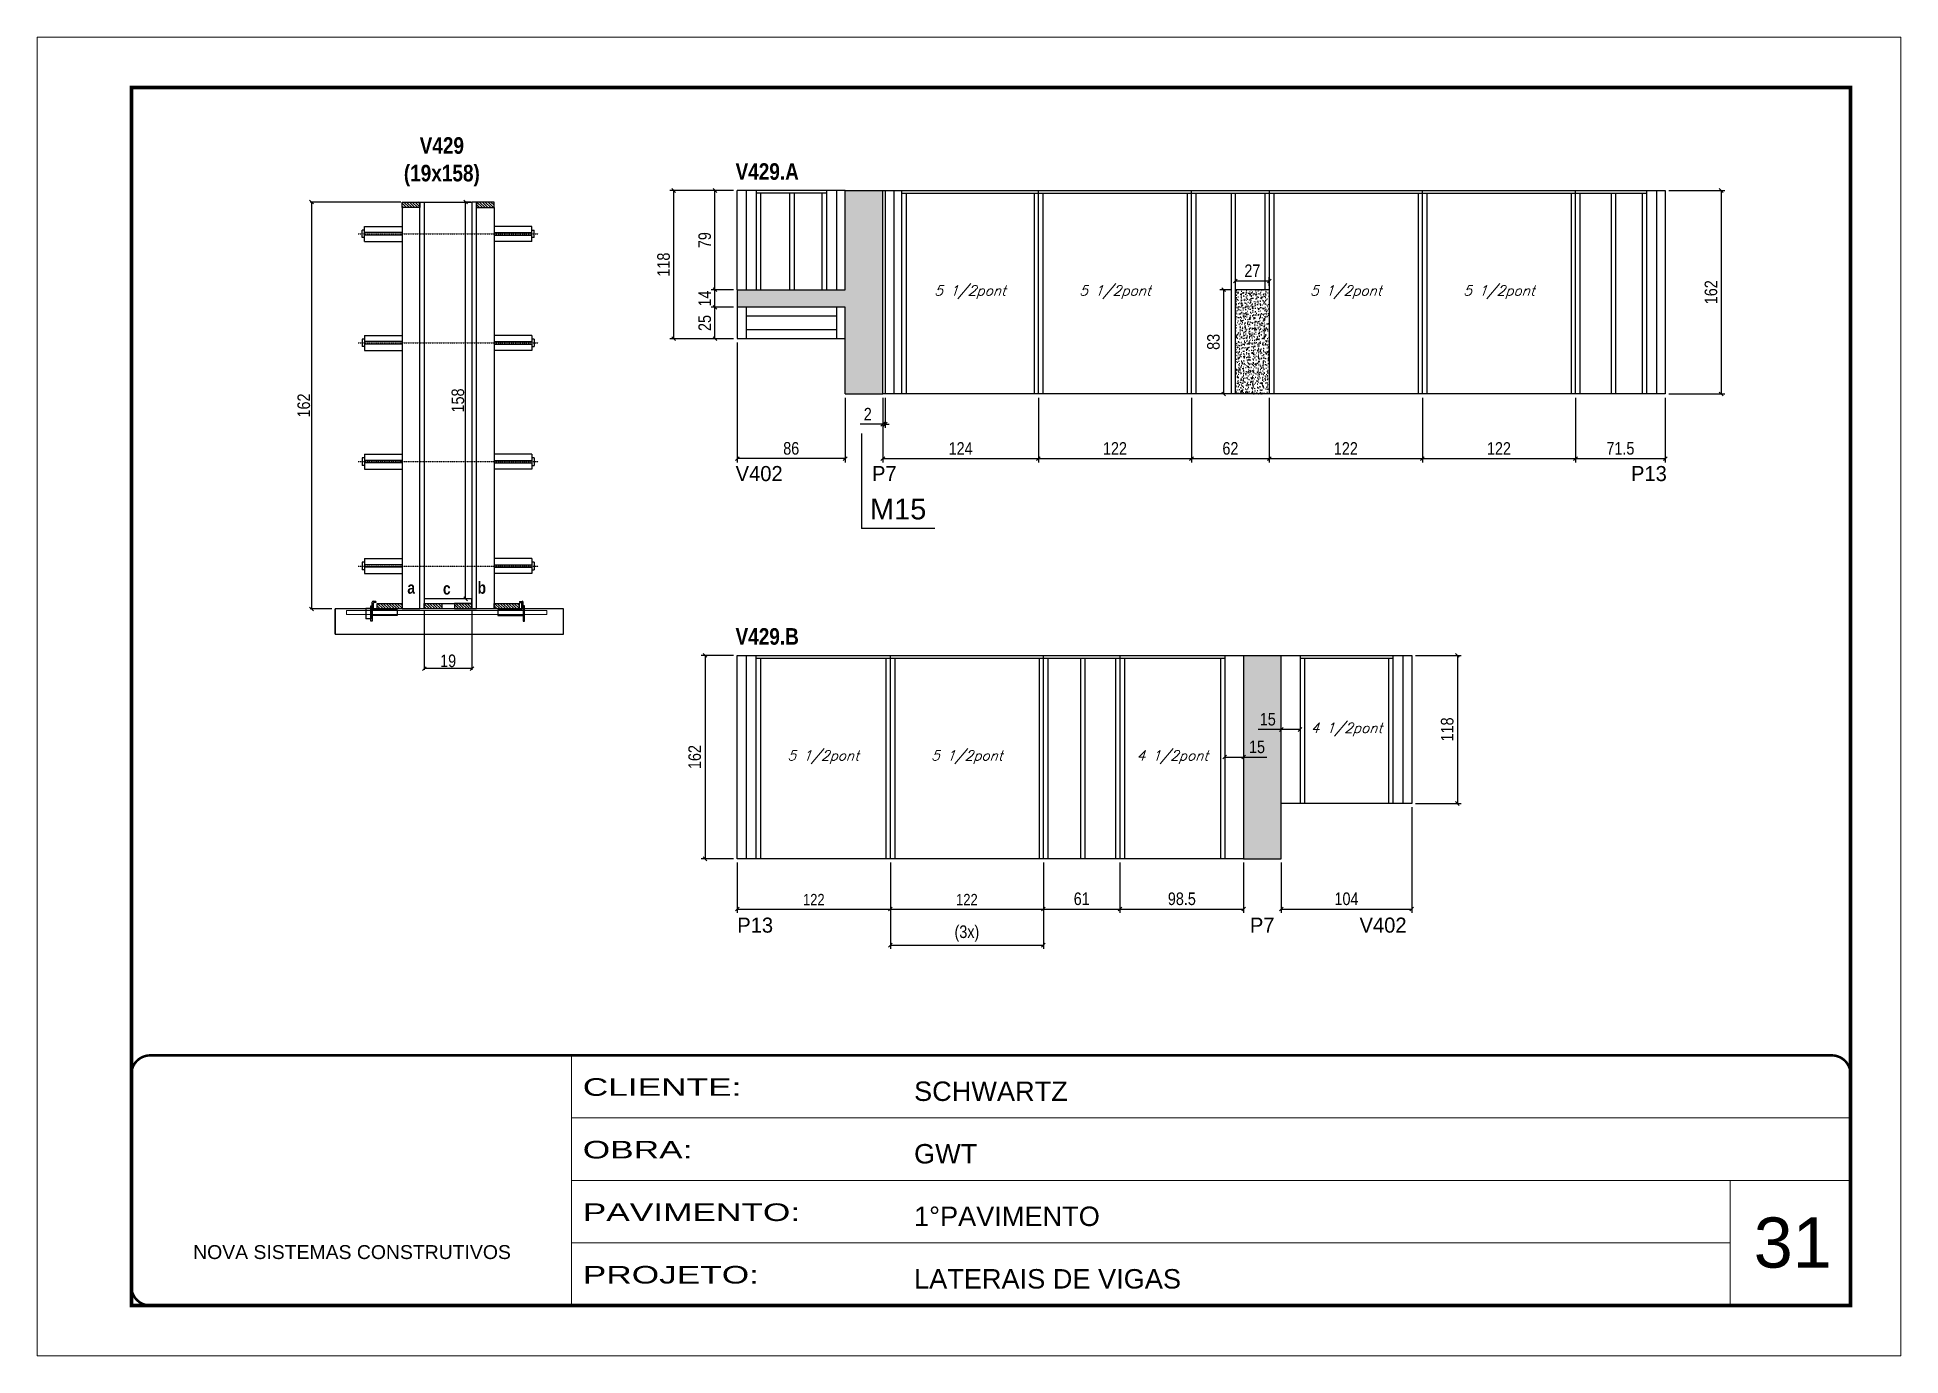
# Model space of a CAD drawing. Extents: x 13154 to 22413, y 1253 to 30260.
# Drawn here: x 16338 to 17823, y 20779 to 21829 of the extents above; entities that cross this region are included whole.
import ezdxf

# ---------------------------------------------------------------- set-up
doc = ezdxf.new("R2010")
doc.units = 0
for name, pattern in [('CONTINUO', [0]), ('DASHED', [0.75, 0.5, -0.25]), ('HIDDEN', [0.375, 0.25, -0.125])]:
    doc.linetypes.add(name, pattern=pattern)
for name, color, linetype in [('5', 5, 'Continuous'), ('barrote', 251, 'Continuous'), ('COTA', 241, 'Continuous'), ('detalhes', 4, 'Continuous'), ('NOMENCLATURA', 7, 'Continuous'), ('Painéis', 200, 'Continuous'), ('presilha', 1, 'Continuous'), ('SARR_2.2x10', 60, 'Continuous'), ('SARR_2.2x7', 40, 'Continuous'), ('SARR_3.5x7', 81, 'Continuous'), ('TENSOR', 3, 'Continuous'), ('texto', 7, 'Continuous')]:
    doc.layers.add(name, color=color, linetype=linetype)
for name, color, linetype, lineweight in [('CARIMBO', 255, 'Continuous', 9), ('CONCRETO', 251, 'Continuous', 25), ('Folhas', 255, 'Continuous', 9), ('SARRAFO DE PRESSAO', 251, 'DASHED', 9), ('SCO-___-LAJ', 2, 'Continuous', 0)]:
    doc.layers.add(name, color=color, linetype=linetype, lineweight=lineweight)
doc.styles.add('ARIAL', font='arial.ttf')
doc.styles.add('COTA TECNICA', font='techl___.ttf', dxfattribs={"height": 10})
doc.styles.add('COTA TECNICA 2X', font='techl___.ttf', dxfattribs={"height": 10})
doc.styles.add('COTA TECNICA-50', font='techl___.ttf', dxfattribs={"height": 9})
doc.styles.add('Romans', font='romans.shx')
doc.styles.add('ROMAS860', font='ROMAS860.SHX')
doc.styles.get("Standard").update_dxf_attribs({"font": 'arial.ttf'})
doc.styles.add('TECNICA', font='techb___.ttf', dxfattribs={"height": 10})
doc.styles.add('Tecnologia', font='')
doc.styles.get('Tecnologia').set_extended_font_data('Forgotten Futurist')
doc.dimstyles.new('COTA PAINEL-50', dxfattribs={"dimtxt": 9, "dimasz": 3, "dimexe": 3, "dimexo": 3, "dimgap": 3, "dimtad": 1, "dimdec": 1, "dimzin": 12, "dimdsep": 46, "dimtxsty": 'COTA TECNICA-50', "dimblk1": 'OBLIQUE', "dimblk2": 'OBLIQUE', "dimsah": 1, "dimcen": 0.9, "dimclrd": 4, "dimclre": 4, "dimclrt": 240, "dimadec": 1, "dimazin": 3, "dimtfac": 1, "dimtdec": 1, "dimtmove": 0, "dimatfit": 3, "dimfxl": 1, "dimtolj": 1, "dimtzin": 12, "dimarcsym": 0})
doc.dimstyles.new('PAINEL', dxfattribs={"dimtxt": 10, "dimasz": 3, "dimexe": 3, "dimexo": 3, "dimgap": 3, "dimtad": 1, "dimdec": 1, "dimzin": 12, "dimdsep": 46, "dimtxsty": 'COTA TECNICA', "dimblk1": 'OBLIQUE', "dimblk2": 'OBLIQUE', "dimsah": 1, "dimcen": 0.9, "dimclrd": 4, "dimclre": 4, "dimclrt": 240, "dimadec": 1, "dimazin": 3, "dimtfac": 1, "dimtdec": 1, "dimtmove": 0, "dimatfit": 3, "dimfxl": 1, "dimtolj": 1, "dimtzin": 12, "dimarcsym": 0})
doc.dimstyles.new('SECAO', dxfattribs={"dimscale": 0.333333, "dimtxt": 5, "dimasz": 9, "dimexe": 3, "dimexo": 3, "dimgap": 3, "dimtad": 1, "dimdec": 1, "dimlfac": 0.5, "dimzin": 12, "dimdsep": 46, "dimtxsty": 'COTA TECNICA 2X', "dimblk1": 'OBLIQUE', "dimblk2": 'OBLIQUE', "dimsah": 1, "dimcen": 0.9, "dimclrd": 4, "dimclre": 4, "dimclrt": 240, "dimadec": 1, "dimazin": 3, "dimtfac": 1, "dimtdec": 1, "dimtmove": 0, "dimatfit": 3, "dimfxl": 1, "dimtolj": 1, "dimtzin": 12, "dimarcsym": 0})
pattern_1 = [(50, (-1469.4043, 0), (5.4655401, -0.4781726), [0.5715, -6.2865]), (355, (-1469.4043, 0), (-1.0573026, 5.7317054), [0.4572, -5.0292175]), (100.451445, (-1468.949, -0.04), (4.4082374, 5.2535326), [0.4857003, -5.3427073]), (46.1842, (-1469.404, 1.524), (8.1323712, -1.2612698), [0.85725, -9.42975]), (96.635558, (-1468.727, 1.419), (7.122124, 7.4227837), [0.7285507, -8.0140682]), (351.18415, (-1469.404, 1.524), (7.122124, 7.4227837), [0.685799, -7.543792]), (21, (-1468.6423, 1.143), (4.54843174, -3.06795595), [0.5715, -6.2865]), (326, (-1468.6423, 1.143), (1.8540609, 5.525639), [0.4572, -5.0292]), (71.451445, (-1468.2633, 0.8873), (6.4024926, 2.4576831), [0.4857003, -5.3426981]), (37.5, (-1469.4043, 0), (0.0926581, 2.53665117), [0, -4.96824, 0, -5.1054, 0, -5.04825]), (7.5, (-1469.4043, 0), (2.00458988, 3.00541724), [0, -2.91084, 0, -4.85394, 0, -1.92405]), (327.5, (-1471.1036, 0), (4.06771786, -0.17186232), [0, -1.905, 0, -5.9436, 0, -7.8867]), (317.5, (-1471.8656, 0), (4.44387544, 0.76279473), [0, -2.4765, 0, -3.94716, 0, -5.6007])]

msp = doc.modelspace()

# ---------------------------------------------------------------- texts
at = {"layer": '5', "linetype": 'Continuous', "style": 'ROMAS860'}
for s, p in [('V402', (16894.4, 21475.7)), ('P7', (17003.09, 21475.7)), ('P13', (17607.92, 21475.7)), ('P13', (16895.71, 21116.07)), ('P7', (17304.22, 21116.07)), ('V402', (17391.61, 21116.07))]:
    msp.add_text(s, height=12, rotation=0.00004, dxfattribs=at).set_placement(p)
at = {"layer": 'CARIMBO', "style": 'ARIAL'}
msp.add_text('31', height=40, dxfattribs=at).set_placement((17705.74, 20849.29))
at = {"layer": 'detalhes', "style": 'TECNICA'}
for s, p in [('a', (16632.8, 21386.01)), ('c', (16661.15, 21385.36)), ('b', (16688.78, 21386))]:
    msp.add_text(s, height=9.6, dxfattribs=at).set_placement(p)
at = {"layer": 'NOMENCLATURA', "style": 'TECNICA'}
for s, p in [('V429.A', (16894.35, 21715.66)), ('V429.B', (16894.35, 21345.39))]:
    msp.add_text(s, height=13.2, dxfattribs=at).set_placement(p)
at = {"layer": 'NOMENCLATURA', "linetype": 'Continuous'}
msp.add_text('M15', height=16.5, dxfattribs=at).set_placement((17001.52, 21445.17))
at = {"layer": 'NOMENCLATURA', "insert": (16660.28, 21749.58), "char_height": 13.2, "attachment_point": 2, "style": 'TECNICA'}
msp.add_mtext_dynamic_manual_height_columns('V429\\P(19x158)', width=300.2766, gutter_width=1, heights=[0], dxfattribs=at)
at = {"layer": 'texto', "color": 2, "char_height": 8, "attachment_point": 5, "style": 'Romans'}
for s, insert in [('{\\Q19;\\C256;5 1/2pont}', (17081.23, 21626.14)), ('{\\Q19;\\C256;5 1/2pont}', (17196.73, 21626.14)), ('{\\Q19;\\C256;5 1/2pont}', (17380.73, 21626.14)), ('{\\Q19;\\C256;5 1/2pont}', (17502.73, 21626.14)), ('{\\Q19;\\C256;4 1/2pont}', (17381.23, 21277.87)), ('{\\Q19;\\C256;5 1/2pont}', (16964.23, 21255.87)), ('{\\Q19;\\C256;5 1/2pont}', (17078.73, 21255.87)), ('{\\Q19;\\C256;4 1/2pont}', (17242.48, 21255.87))]:
    msp.add_mtext(s, dxfattribs=dict(at, insert=insert))

# ---------------------------------------------------------------- blocks, each defined once
blk = doc.blocks.new('9999999999')
at = {"color": 30, "linetype": 'CONTINUO'}
for p, q in [((98564.6, 34230.2), (98564.6, 34429.4)), ((98564.6, 34379.6), (99584, 34379.6)), ((98564.6, 34329.8), (99488, 34329.8)), ((99584, 34329.8), (99488, 34329.8)), ((99488, 34329.8), (99488, 34230.2)), ((98564.6, 34280), (99488, 34280))]:
    blk.add_line(p, q, dxfattribs=at)
at = {"color": 30, "linetype": 'CONTINUO', "const_width": 2}
blk.add_lwpolyline([(99584, 34230.2), (99584, 34414.4, 0.414214), (99569, 34429.4), (98229, 34429.4, 0.414214), (98214, 34414.4), (98214, 34245.2, 0.414214), (98229, 34230.2), (99584, 34230.2)], format="xyb", dxfattribs=at)
at = {"layer": 'Folhas'}
blk.add_lwpolyline([(98139, 34190.2), (99624, 34190.2), (99624, 35240.2), (98139, 35240.2)], close=True, dxfattribs=at)
at = {"layer": 'Folhas', "color": 30, "const_width": 3}
blk.add_lwpolyline([(98214, 34230.2), (99584, 34230.2), (99584, 35200.2), (98214, 35200.2)], close=True, dxfattribs=at)
at = {"color": 7, "linetype": 'Continuous', "ltscale": 5, "style": 'ARIAL'}
for s, height, p in [('SCHWARTZ', 15.48, (98837.7, 34393.1)), ('GWT', 15.48, (98837.7, 34343.3)), ('1°PAVIMENTO', 15.483, (98837.7, 34293.5)), ('NOVA SISTEMAS CONSTRUTIVOS', 11.059, (98263.2, 34267.2)), ('LATERAIS DE VIGAS', 15.483, (98837.7, 34243.7))]:
    blk.add_text(s, height=height, dxfattribs=at).set_placement(p)
at = {"layer": 'Folhas', "color": 7, "style": 'Tecnologia', "width": 1.5}
for s, p in [('CLIENTE:', (98573.7, 34397.2)), ('OBRA:', (98573.7, 34347.3)), ('PAVIMENTO:', (98573.7, 34297.5)), ('PROJETO:', (98573.7, 34247.7))]:
    blk.add_text(s, height=14, dxfattribs=at).set_placement(p)
blk = doc.blocks.new('_Oblique')
at = {"color": 0, "linetype": 'ByBlock', "lineweight": -2}
blk.add_line((-0.5, -0.5), (0.5, 0.5), dxfattribs=at)
blk = doc.blocks.new('*D1848')
at = {"layer": 'COTA', "color": 4, "lineweight": -2, "transparency": 16777216}
for p, q in [((16646.3, 21372.9), (16646.3, 21325.4)), ((16684.3, 21372.9), (16684.3, 21325.4)), ((16684.3, 21326.4), (16646.3, 21326.4))]:
    blk.add_line(p, q, dxfattribs=at)
at = {"layer": 'Defpoints', "color": 0, "transparency": 16777216}
for p in [(16646.3, 21373.9), (16684.3, 21373.9), (16646.3, 21326.4)]:
    blk.add_point(p, dxfattribs=at)
at = {"layer": 'COTA', "color": 4, "lineweight": -2, "transparency": 16777216, "xscale": 3, "yscale": 3, "zscale": 3, "rotation": 180}
blk.add_blockref('_Oblique', (16646.3, 21326.4), dxfattribs=at)
at = {"layer": 'COTA', "color": 4, "lineweight": -2, "transparency": 16777216, "xscale": 3, "yscale": 3, "zscale": 3}
blk.add_blockref('_Oblique', (16684.3, 21326.4), dxfattribs=at)
at = {"layer": 'COTA', "color": 240, "transparency": 16777216, "insert": (16665.3, 21332.5), "char_height": 10, "attachment_point": 5, "style": 'COTA TECNICA 2X'}
blk.add_mtext('\\A1;19', dxfattribs=at)
blk = doc.blocks.new('PRESILHA METÁLICA 1')
at = {"layer": 'presilha'}
for p, q in [((0, 13), (6, 13)), ((0, 13), (0, 0)), ((6, 0), (0, 0)), ((6, 15.5), (7.5, 15.5)), ((6, -2.5), (6, 15.5)), ((6, 13), (6, 0)), ((7.5, 10.6), (7.5, 19.9)), ((7.5, 15.5), (7.5, -2.5)), ((37.5, 4.1), (7.5, 4.1)), ((12, 21), (8.6, 21)), ((9, 11.6), (9, 18.9)), ((12, 19.5), (9.6, 19.5)), ((37.5, 11), (9.6, 11)), ((12, 21), (12, 19.5)), ((37.5, 11), (37.5, 4.1)), ((7.5, -2.5), (6, -2.5))]:
    blk.add_line(p, q, dxfattribs=at)
for centre, radius, start, end in [((8.6, 19.9), 1.14, 90, 180), ((9.6, 18.9), 0.57, 90, 180), ((9.6, 11.6), 0.57, 180, 270)]:
    blk.add_arc(centre, radius, start, end, dxfattribs=at)
blk = doc.blocks.new('PRESILHA METÁLICA 2')
at = {"layer": 'presilha'}
for p, q in [((-5.2, 23.5), (-5.2, 22)), ((-5.2, 23.5), (-1.9, 23.5)), ((-0.8, 14.6), (-0.8, 22.4)), ((-30.8, 13.5), (-30.8, 6.6)), ((-30.8, 13.5), (-2.8, 13.5)), ((-30.8, 6.6), (-0.8, 6.6)), ((-5.2, 22), (-2.8, 22)), ((-2.2, 14.1), (-2.2, 21.4)), ((0.8, 18), (-0.8, 18)), ((-0.8, 18), (-0.8, 0)), ((-0.8, 0), (0.8, 0)), ((0.8, 0), (0.8, 18))]:
    blk.add_line(p, q, dxfattribs=at)
for centre, radius, start, end in [((-1.9, 22.4), 1.14, 0, 90), ((-2.8, 21.4), 0.57, 0, 90), ((-2.8, 14.1), 0.57, 270, 0)]:
    blk.add_arc(centre, radius, start, end, dxfattribs=at)
blk = doc.blocks.new('*D1849')
at = {"layer": 'COTA', "color": 4, "lineweight": -2, "transparency": 16777216}
for p, q in [((16627.7, 21697.9), (16555.4, 21697.9)), ((16556.4, 21697.9), (16556.4, 21373.9)), ((16572.5, 21373.9), (16555.4, 21373.9))]:
    blk.add_line(p, q, dxfattribs=at)
at = {"layer": 'Defpoints', "color": 0, "transparency": 16777216}
for p in [(16628.7, 21697.9), (16556.4, 21373.9), (16573.5, 21373.9)]:
    blk.add_point(p, dxfattribs=at)
at = {"layer": 'COTA', "color": 4, "lineweight": -2, "transparency": 16777216, "xscale": 3, "yscale": 3, "zscale": 3}
for p, rotation in [((16556.4, 21697.9), 90), ((16556.4, 21373.9), 270)]:
    blk.add_blockref('_Oblique', p, dxfattribs=dict(at, rotation=rotation))
at = {"layer": 'COTA', "color": 240, "transparency": 16777216, "insert": (16550.3, 21535.9), "char_height": 10, "attachment_point": 5, "rotation": 90, "style": 'COTA TECNICA 2X'}
blk.add_mtext('\\A1;162', dxfattribs=at)
blk = doc.blocks.new('*D1850')
at = {"layer": 'COTA', "color": 4, "lineweight": -2, "transparency": 16777216}
for p, q in [((16683.3, 21697.9), (16678.2, 21697.9)), ((16679.2, 21381.9), (16679.2, 21697.9)), ((16683.3, 21381.9), (16678.2, 21381.9))]:
    blk.add_line(p, q, dxfattribs=at)
at = {"layer": 'Defpoints', "color": 0, "transparency": 16777216}
for p in [(16679.2, 21697.9), (16684.3, 21697.9), (16684.3, 21381.9)]:
    blk.add_point(p, dxfattribs=at)
at = {"layer": 'COTA', "color": 4, "lineweight": -2, "transparency": 16777216, "xscale": 3, "yscale": 3, "zscale": 3}
for p, rotation in [((16679.2, 21697.9), 90), ((16679.2, 21381.9), 270)]:
    blk.add_blockref('_Oblique', p, dxfattribs=dict(at, rotation=rotation))
at = {"layer": 'COTA', "color": 240, "transparency": 16777216, "insert": (16673.1, 21539.9), "char_height": 10, "attachment_point": 5, "rotation": 90, "style": 'COTA TECNICA 2X'}
blk.add_mtext('\\A1;158', dxfattribs=at)
blk = doc.blocks.new('*D1851')
at = {"layer": 'COTA', "color": 4, "lineweight": -2, "transparency": 16777216}
for p, q in [((16892.7, 21614.1), (16874.9, 21614.1)), ((16877.9, 21589.1), (16877.9, 21614.1)), ((16892.7, 21589.1), (16874.9, 21589.1))]:
    blk.add_line(p, q, dxfattribs=at)
at = {"layer": 'Defpoints', "color": 0, "transparency": 16777216}
for p in [(16877.9, 21614.1), (16895.7, 21614.1), (16895.7, 21589.1)]:
    blk.add_point(p, dxfattribs=at)
at = {"layer": 'COTA', "color": 4, "lineweight": -2, "transparency": 16777216, "xscale": 3, "yscale": 3, "zscale": 3}
for p, rotation in [((16877.9, 21614.1), 90), ((16877.9, 21589.1), 270)]:
    blk.add_blockref('_Oblique', p, dxfattribs=dict(at, rotation=rotation))
at = {"layer": 'COTA', "color": 240, "transparency": 16777216, "insert": (16869.8, 21601.6), "char_height": 10, "attachment_point": 5, "rotation": 90, "style": 'COTA TECNICA'}
blk.add_mtext('\\A1;25', dxfattribs=at)
blk = doc.blocks.new('*D1852')
at = {"layer": 'COTA', "color": 4, "lineweight": -2, "transparency": 16777216}
for p, q in [((16892.7, 21628.1), (16874.9, 21628.1)), ((16877.9, 21614.1), (16877.9, 21628.1)), ((16892.7, 21614.1), (16874.9, 21614.1))]:
    blk.add_line(p, q, dxfattribs=at)
at = {"layer": 'Defpoints', "color": 0, "transparency": 16777216}
for p in [(16877.9, 21628.1), (16895.7, 21628.1), (16895.7, 21614.1)]:
    blk.add_point(p, dxfattribs=at)
at = {"layer": 'COTA', "color": 4, "lineweight": -2, "transparency": 16777216, "xscale": 3, "yscale": 3, "zscale": 3}
for p, rotation in [((16877.9, 21628.1), 90), ((16877.9, 21614.1), 270)]:
    blk.add_blockref('_Oblique', p, dxfattribs=dict(at, rotation=rotation))
at = {"layer": 'COTA', "color": 240, "transparency": 16777216, "insert": (16869.8, 21621.1), "char_height": 10, "attachment_point": 5, "rotation": 90, "style": 'COTA TECNICA'}
blk.add_mtext('\\A1;14', dxfattribs=at)
blk = doc.blocks.new('*D1853')
at = {"layer": 'COTA', "color": 4, "lineweight": -2, "transparency": 16777216}
for p, q in [((16892.7, 21707.1), (16874.9, 21707.1)), ((16877.9, 21628.1), (16877.9, 21707.1)), ((16892.7, 21628.1), (16874.9, 21628.1))]:
    blk.add_line(p, q, dxfattribs=at)
at = {"layer": 'Defpoints', "color": 0, "transparency": 16777216}
for p in [(16877.9, 21707.1), (16895.7, 21707.1), (16895.7, 21628.1)]:
    blk.add_point(p, dxfattribs=at)
at = {"layer": 'COTA', "color": 4, "lineweight": -2, "transparency": 16777216, "xscale": 3, "yscale": 3, "zscale": 3}
for p, rotation in [((16877.9, 21707.1), 90), ((16877.9, 21628.1), 270)]:
    blk.add_blockref('_Oblique', p, dxfattribs=dict(at, rotation=rotation))
at = {"layer": 'COTA', "color": 240, "transparency": 16777216, "insert": (16869.8, 21667.6), "char_height": 10, "attachment_point": 5, "rotation": 90, "style": 'COTA TECNICA'}
blk.add_mtext('\\A1;79', dxfattribs=at)
blk = doc.blocks.new('*D1854')
at = {"layer": 'COTA', "color": 4, "lineweight": -2, "transparency": 16777216}
for p, q in [((16892.7, 21707.1), (16842.1, 21707.1)), ((16845.1, 21589.1), (16845.1, 21707.1)), ((16892.7, 21589.1), (16842.1, 21589.1))]:
    blk.add_line(p, q, dxfattribs=at)
at = {"layer": 'Defpoints', "color": 0, "transparency": 16777216}
for p in [(16845.1, 21707.1), (16895.7, 21707.1), (16895.7, 21589.1)]:
    blk.add_point(p, dxfattribs=at)
at = {"layer": 'COTA', "color": 4, "lineweight": -2, "transparency": 16777216, "xscale": 3, "yscale": 3, "zscale": 3}
for p, rotation in [((16845.1, 21707.1), 90), ((16845.1, 21589.1), 270)]:
    blk.add_blockref('_Oblique', p, dxfattribs=dict(at, rotation=rotation))
at = {"layer": 'COTA', "color": 240, "transparency": 16777216, "insert": (16837, 21648.1), "char_height": 10, "attachment_point": 5, "rotation": 90, "style": 'COTA TECNICA'}
blk.add_mtext('\\A1;118', dxfattribs=at)
blk = doc.blocks.new('*D1855')
at = {"layer": 'COTA', "color": 4, "lineweight": -2, "transparency": 16777216}
for p, q in [((16895.7, 21586.1), (16895.7, 21490.6)), ((16981.7, 21542.1), (16981.7, 21490.6)), ((16981.7, 21493.6), (16895.7, 21493.6))]:
    blk.add_line(p, q, dxfattribs=at)
at = {"layer": 'Defpoints', "color": 0, "transparency": 16777216}
for p in [(16895.7, 21589.1), (16981.7, 21545.1), (16895.7, 21493.6)]:
    blk.add_point(p, dxfattribs=at)
at = {"layer": 'COTA', "color": 4, "lineweight": -2, "transparency": 16777216, "xscale": 3, "yscale": 3, "zscale": 3, "rotation": 180}
blk.add_blockref('_Oblique', (16895.7, 21493.6), dxfattribs=at)
at = {"layer": 'COTA', "color": 4, "lineweight": -2, "transparency": 16777216, "xscale": 3, "yscale": 3, "zscale": 3}
blk.add_blockref('_Oblique', (16981.7, 21493.6), dxfattribs=at)
at = {"layer": 'COTA', "color": 240, "transparency": 16777216, "insert": (16938.7, 21501.7), "char_height": 10, "attachment_point": 5, "style": 'COTA TECNICA'}
blk.add_mtext('\\A1;86', dxfattribs=at)
blk = doc.blocks.new('*D1858')
at = {"layer": 'COTA', "color": 4, "lineweight": -2, "transparency": 16777216}
for p, q in [((17257.7, 21542.1), (17257.7, 21490.6)), ((17319.7, 21542.1), (17319.7, 21490.6)), ((17257.7, 21493.6), (17319.7, 21493.6))]:
    blk.add_line(p, q, dxfattribs=at)
at = {"layer": 'Defpoints', "color": 0, "transparency": 16777216}
for p in [(17257.7, 21545.1), (17319.7, 21545.1), (17319.7, 21493.6)]:
    blk.add_point(p, dxfattribs=at)
at = {"layer": 'COTA', "color": 4, "lineweight": -2, "transparency": 16777216, "xscale": 3, "yscale": 3, "zscale": 3, "rotation": 180}
blk.add_blockref('_Oblique', (17257.7, 21493.6), dxfattribs=at)
at = {"layer": 'COTA', "color": 4, "lineweight": -2, "transparency": 16777216, "xscale": 3, "yscale": 3, "zscale": 3}
blk.add_blockref('_Oblique', (17319.7, 21493.6), dxfattribs=at)
at = {"layer": 'COTA', "color": 240, "transparency": 16777216, "insert": (17288.7, 21501.7), "char_height": 10, "attachment_point": 5, "style": 'COTA TECNICA'}
blk.add_mtext('\\A1;62', dxfattribs=at)
blk = doc.blocks.new('*D1856')
at = {"layer": 'COTA', "color": 4, "lineweight": -2, "transparency": 16777216}
for p, q in [((17319.7, 21542.1), (17319.7, 21490.6)), ((17441.7, 21542.1), (17441.7, 21490.6)), ((17319.7, 21493.6), (17441.7, 21493.6))]:
    blk.add_line(p, q, dxfattribs=at)
at = {"layer": 'Defpoints', "color": 0, "transparency": 16777216}
for p in [(17319.7, 21545.1), (17441.7, 21545.1), (17441.7, 21493.6)]:
    blk.add_point(p, dxfattribs=at)
at = {"layer": 'COTA', "color": 4, "lineweight": -2, "transparency": 16777216, "xscale": 3, "yscale": 3, "zscale": 3, "rotation": 180}
blk.add_blockref('_Oblique', (17319.7, 21493.6), dxfattribs=at)
at = {"layer": 'COTA', "color": 4, "lineweight": -2, "transparency": 16777216, "xscale": 3, "yscale": 3, "zscale": 3}
blk.add_blockref('_Oblique', (17441.7, 21493.6), dxfattribs=at)
at = {"layer": 'COTA', "color": 240, "transparency": 16777216, "insert": (17380.7, 21501.7), "char_height": 10, "attachment_point": 5, "style": 'COTA TECNICA'}
blk.add_mtext('\\A1;122', dxfattribs=at)
blk = doc.blocks.new('*D1857')
at = {"layer": 'COTA', "color": 4, "lineweight": -2, "transparency": 16777216}
for p, q in [((17638.2, 21707.1), (17682.8, 21707.1)), ((17679.8, 21707.1), (17679.8, 21545.1)), ((17638.2, 21545.1), (17682.8, 21545.1))]:
    blk.add_line(p, q, dxfattribs=at)
at = {"layer": 'Defpoints', "color": 0, "transparency": 16777216}
for p in [(17635.2, 21707.1), (17635.2, 21545.1), (17679.8, 21545.1)]:
    blk.add_point(p, dxfattribs=at)
at = {"layer": 'COTA', "color": 4, "lineweight": -2, "transparency": 16777216, "xscale": 3, "yscale": 3, "zscale": 3}
for p, rotation in [((17679.8, 21707.1), 90), ((17679.8, 21545.1), 270)]:
    blk.add_blockref('_Oblique', p, dxfattribs=dict(at, rotation=rotation))
at = {"layer": 'COTA', "color": 240, "transparency": 16777216, "insert": (17671.7, 21626.1), "char_height": 10, "attachment_point": 5, "rotation": 90, "style": 'COTA TECNICA'}
blk.add_mtext('\\A1;162', dxfattribs=at)
blk = doc.blocks.new('*D1859')
at = {"layer": 'COTA', "color": 4, "lineweight": -2, "transparency": 16777216}
for p, q in [((17011.7, 21542.1), (17011.7, 21518)), ((17013.7, 21542.1), (17013.7, 21518)), ((17011.7, 21521), (16993.6, 21521)), ((17013.7, 21521), (17011.7, 21521)), ((17013.7, 21521), (17016.7, 21521))]:
    blk.add_line(p, q, dxfattribs=at)
at = {"layer": 'Defpoints', "color": 0, "transparency": 16777216}
for p in [(17011.7, 21545.1), (17013.7, 21545.1), (17011.7, 21521)]:
    blk.add_point(p, dxfattribs=at)
at = {"layer": 'COTA', "color": 4, "lineweight": -2, "transparency": 16777216, "xscale": 3, "yscale": 3, "zscale": 3}
blk.add_blockref('_Oblique', (17011.7, 21521), dxfattribs=at)
at = {"layer": 'COTA', "color": 4, "lineweight": -2, "transparency": 16777216, "xscale": 3, "yscale": 3, "zscale": 3, "rotation": 180}
blk.add_blockref('_Oblique', (17013.7, 21521), dxfattribs=at)
at = {"layer": 'COTA', "color": 240, "transparency": 16777216, "insert": (16999.7, 21529), "char_height": 10, "attachment_point": 5, "style": 'COTA TECNICA'}
blk.add_mtext('\\A1;2', dxfattribs=at)
blk = doc.blocks.new('*D1860')
at = {"layer": 'COTA', "color": 4, "lineweight": -2, "transparency": 16777216}
for p, q in [((17289.7, 21628.1), (17280.4, 21628.1)), ((17283.4, 21545.1), (17283.4, 21628.1)), ((17289.7, 21545.1), (17280.4, 21545.1))]:
    blk.add_line(p, q, dxfattribs=at)
at = {"layer": 'Defpoints', "color": 0, "transparency": 16777216}
for p in [(17283.4, 21628.1), (17292.7, 21628.1), (17292.7, 21545.1)]:
    blk.add_point(p, dxfattribs=at)
at = {"layer": 'COTA', "color": 4, "lineweight": -2, "transparency": 16777216, "xscale": 3, "yscale": 3, "zscale": 3}
for p, rotation in [((17283.4, 21628.1), 90), ((17283.4, 21545.1), 270)]:
    blk.add_blockref('_Oblique', p, dxfattribs=dict(at, rotation=rotation))
at = {"layer": 'COTA', "color": 240, "transparency": 16777216, "insert": (17275.2, 21586.6), "char_height": 10, "attachment_point": 5, "rotation": 90, "style": 'COTA TECNICA'}
blk.add_mtext('\\A1;83', dxfattribs=at)
blk = doc.blocks.new('*D1861')
at = {"layer": 'COTA', "color": 4, "lineweight": -2, "transparency": 16777216}
for p, q in [((17292.7, 21631.1), (17292.7, 21638.1)), ((17319.7, 21631.1), (17319.7, 21638.1)), ((17292.7, 21635.1), (17319.7, 21635.1))]:
    blk.add_line(p, q, dxfattribs=at)
at = {"layer": 'Defpoints', "color": 0, "transparency": 16777216}
for p in [(17292.7, 21628.1), (17319.7, 21635.1), (17319.7, 21628.1)]:
    blk.add_point(p, dxfattribs=at)
at = {"layer": 'COTA', "color": 4, "lineweight": -2, "transparency": 16777216, "xscale": 3, "yscale": 3, "zscale": 3, "rotation": 180}
blk.add_blockref('_Oblique', (17292.7, 21635.1), dxfattribs=at)
at = {"layer": 'COTA', "color": 4, "lineweight": -2, "transparency": 16777216, "xscale": 3, "yscale": 3, "zscale": 3}
blk.add_blockref('_Oblique', (17319.7, 21635.1), dxfattribs=at)
at = {"layer": 'COTA', "color": 240, "transparency": 16777216, "insert": (17306.2, 21643.2), "char_height": 10, "attachment_point": 5, "style": 'COTA TECNICA'}
blk.add_mtext('\\A1;27', dxfattribs=at)
blk = doc.blocks.new('*D1862')
at = {"layer": 'COTA', "color": 4, "lineweight": -2, "transparency": 16777216}
for p, q in [((17011.7, 21542.1), (17011.7, 21490.6)), ((17135.7, 21542.1), (17135.7, 21490.6)), ((17011.7, 21493.6), (17135.7, 21493.6))]:
    blk.add_line(p, q, dxfattribs=at)
at = {"layer": 'Defpoints', "color": 0, "transparency": 16777216}
for p in [(17011.7, 21545.1), (17135.7, 21545.1), (17135.7, 21493.6)]:
    blk.add_point(p, dxfattribs=at)
at = {"layer": 'COTA', "color": 4, "lineweight": -2, "transparency": 16777216, "xscale": 3, "yscale": 3, "zscale": 3, "rotation": 180}
blk.add_blockref('_Oblique', (17011.7, 21493.6), dxfattribs=at)
at = {"layer": 'COTA', "color": 4, "lineweight": -2, "transparency": 16777216, "xscale": 3, "yscale": 3, "zscale": 3}
blk.add_blockref('_Oblique', (17135.7, 21493.6), dxfattribs=at)
at = {"layer": 'COTA', "color": 240, "transparency": 16777216, "insert": (17073.7, 21501.7), "char_height": 10, "attachment_point": 5, "style": 'COTA TECNICA'}
blk.add_mtext('\\A1;124', dxfattribs=at)
blk = doc.blocks.new('*D1863')
at = {"layer": 'COTA', "color": 4, "lineweight": -2, "transparency": 16777216}
for p, q in [((17135.7, 21542.1), (17135.7, 21490.6)), ((17257.7, 21542.1), (17257.7, 21490.6)), ((17135.7, 21493.6), (17257.7, 21493.6))]:
    blk.add_line(p, q, dxfattribs=at)
at = {"layer": 'Defpoints', "color": 0, "transparency": 16777216}
for p in [(17135.7, 21545.1), (17257.7, 21545.1), (17257.7, 21493.6)]:
    blk.add_point(p, dxfattribs=at)
at = {"layer": 'COTA', "color": 4, "lineweight": -2, "transparency": 16777216, "xscale": 3, "yscale": 3, "zscale": 3, "rotation": 180}
blk.add_blockref('_Oblique', (17135.7, 21493.6), dxfattribs=at)
at = {"layer": 'COTA', "color": 4, "lineweight": -2, "transparency": 16777216, "xscale": 3, "yscale": 3, "zscale": 3}
blk.add_blockref('_Oblique', (17257.7, 21493.6), dxfattribs=at)
at = {"layer": 'COTA', "color": 240, "transparency": 16777216, "insert": (17196.7, 21501.7), "char_height": 10, "attachment_point": 5, "style": 'COTA TECNICA'}
blk.add_mtext('\\A1;122', dxfattribs=at)
blk = doc.blocks.new('*D1864')
at = {"layer": 'COTA', "color": 4, "lineweight": -2, "transparency": 16777216}
for p, q in [((17563.7, 21542.1), (17563.7, 21490.6)), ((17635.2, 21542.1), (17635.2, 21490.6)), ((17563.7, 21493.6), (17635.2, 21493.6))]:
    blk.add_line(p, q, dxfattribs=at)
at = {"layer": 'Defpoints', "color": 0, "transparency": 16777216}
for p in [(17563.7, 21545.1), (17635.2, 21545.1), (17635.2, 21493.6)]:
    blk.add_point(p, dxfattribs=at)
at = {"layer": 'COTA', "color": 4, "lineweight": -2, "transparency": 16777216, "xscale": 3, "yscale": 3, "zscale": 3, "rotation": 180}
blk.add_blockref('_Oblique', (17563.7, 21493.6), dxfattribs=at)
at = {"layer": 'COTA', "color": 4, "lineweight": -2, "transparency": 16777216, "xscale": 3, "yscale": 3, "zscale": 3}
blk.add_blockref('_Oblique', (17635.2, 21493.6), dxfattribs=at)
at = {"layer": 'COTA', "color": 240, "transparency": 16777216, "insert": (17599.5, 21501.7), "char_height": 10, "attachment_point": 5, "style": 'COTA TECNICA'}
blk.add_mtext('\\A1;71.5', dxfattribs=at)
blk = doc.blocks.new('*D1865')
at = {"layer": 'COTA', "color": 4, "lineweight": -2, "transparency": 16777216}
for p, q in [((17441.7, 21542.1), (17441.7, 21490.6)), ((17563.7, 21542.1), (17563.7, 21490.6)), ((17441.7, 21493.6), (17563.7, 21493.6))]:
    blk.add_line(p, q, dxfattribs=at)
at = {"layer": 'Defpoints', "color": 0, "transparency": 16777216}
for p in [(17441.7, 21545.1), (17563.7, 21545.1), (17563.7, 21493.6)]:
    blk.add_point(p, dxfattribs=at)
at = {"layer": 'COTA', "color": 4, "lineweight": -2, "transparency": 16777216, "xscale": 3, "yscale": 3, "zscale": 3, "rotation": 180}
blk.add_blockref('_Oblique', (17441.7, 21493.6), dxfattribs=at)
at = {"layer": 'COTA', "color": 4, "lineweight": -2, "transparency": 16777216, "xscale": 3, "yscale": 3, "zscale": 3}
blk.add_blockref('_Oblique', (17563.7, 21493.6), dxfattribs=at)
at = {"layer": 'COTA', "color": 240, "transparency": 16777216, "insert": (17502.7, 21501.7), "char_height": 10, "attachment_point": 5, "style": 'COTA TECNICA'}
blk.add_mtext('\\A1;122', dxfattribs=at)
blk = doc.blocks.new('*D1867')
at = {"layer": 'COTA', "color": 4, "linetype": 'ByBlock', "lineweight": -2, "transparency": 16777216}
for p, q in [((16895.7, 21171.9), (16895.7, 21131.9)), ((17017.7, 21171.9), (17017.7, 21131.9)), ((16895.7, 21134.9), (17017.7, 21134.9))]:
    blk.add_line(p, q, dxfattribs=at)
at = {"layer": 'Defpoints', "color": 0, "linetype": 'ByBlock', "transparency": 16777216}
for p in [(16895.7, 21174.9), (17017.7, 21174.9), (17017.7, 21134.9)]:
    blk.add_point(p, dxfattribs=at)
at = {"layer": 'COTA', "color": 4, "linetype": 'ByBlock', "lineweight": -2, "transparency": 16777216, "xscale": 3, "yscale": 3, "zscale": 3, "rotation": 180}
blk.add_blockref('_Oblique', (16895.7, 21134.9), dxfattribs=at)
at = {"layer": 'COTA', "color": 4, "linetype": 'ByBlock', "lineweight": -2, "transparency": 16777216, "xscale": 3, "yscale": 3, "zscale": 3}
blk.add_blockref('_Oblique', (17017.7, 21134.9), dxfattribs=at)
at = {"layer": 'COTA', "color": 240, "linetype": 'ByBlock', "transparency": 16777216, "insert": (16956.7, 21142.4), "char_height": 9, "attachment_point": 5, "style": 'COTA TECNICA-50'}
blk.add_mtext('\\A1;122', dxfattribs=at)
blk = doc.blocks.new('*D1868')
at = {"layer": 'COTA', "color": 4, "linetype": 'ByBlock', "lineweight": -2, "transparency": 16777216}
for p, q in [((17017.7, 21171.9), (17017.7, 21131.9)), ((17139.7, 21171.9), (17139.7, 21131.9)), ((17017.7, 21134.9), (17139.7, 21134.9))]:
    blk.add_line(p, q, dxfattribs=at)
at = {"layer": 'Defpoints', "color": 0, "linetype": 'ByBlock', "transparency": 16777216}
for p in [(17017.7, 21174.9), (17139.7, 21174.9), (17139.7, 21134.9)]:
    blk.add_point(p, dxfattribs=at)
at = {"layer": 'COTA', "color": 4, "linetype": 'ByBlock', "lineweight": -2, "transparency": 16777216, "xscale": 3, "yscale": 3, "zscale": 3, "rotation": 180}
blk.add_blockref('_Oblique', (17017.7, 21134.9), dxfattribs=at)
at = {"layer": 'COTA', "color": 4, "linetype": 'ByBlock', "lineweight": -2, "transparency": 16777216, "xscale": 3, "yscale": 3, "zscale": 3}
blk.add_blockref('_Oblique', (17139.7, 21134.9), dxfattribs=at)
at = {"layer": 'COTA', "color": 240, "linetype": 'ByBlock', "transparency": 16777216, "insert": (17078.7, 21142.4), "char_height": 9, "attachment_point": 5, "style": 'COTA TECNICA-50'}
blk.add_mtext('\\A1;122', dxfattribs=at)
blk = doc.blocks.new('*D1869')
at = {"layer": 'COTA', "color": 4, "lineweight": -2, "transparency": 16777216}
for p, q in [((17139.7, 21171.9), (17139.7, 21131.9)), ((17200.7, 21171.9), (17200.7, 21131.9)), ((17139.7, 21134.9), (17200.7, 21134.9))]:
    blk.add_line(p, q, dxfattribs=at)
at = {"layer": 'Defpoints', "color": 0, "transparency": 16777216}
for p in [(17139.7, 21174.9), (17200.7, 21174.9), (17200.7, 21134.9)]:
    blk.add_point(p, dxfattribs=at)
at = {"layer": 'COTA', "color": 4, "lineweight": -2, "transparency": 16777216, "xscale": 3, "yscale": 3, "zscale": 3, "rotation": 180}
blk.add_blockref('_Oblique', (17139.7, 21134.9), dxfattribs=at)
at = {"layer": 'COTA', "color": 4, "lineweight": -2, "transparency": 16777216, "xscale": 3, "yscale": 3, "zscale": 3}
blk.add_blockref('_Oblique', (17200.7, 21134.9), dxfattribs=at)
at = {"layer": 'COTA', "color": 240, "transparency": 16777216, "insert": (17170.2, 21143), "char_height": 10, "attachment_point": 5, "style": 'COTA TECNICA'}
blk.add_mtext('\\A1;61', dxfattribs=at)
blk = doc.blocks.new('*D1870')
at = {"layer": 'COTA', "color": 4, "lineweight": -2, "transparency": 16777216}
for p, q in [((17017.7, 21171.9), (17017.7, 21103.1)), ((17139.7, 21171.9), (17139.7, 21103.1)), ((17017.7, 21106.1), (17139.7, 21106.1))]:
    blk.add_line(p, q, dxfattribs=at)
at = {"layer": 'Defpoints', "color": 0, "transparency": 16777216}
for p in [(17017.7, 21174.9), (17139.7, 21174.9), (17139.7, 21106.1)]:
    blk.add_point(p, dxfattribs=at)
at = {"layer": 'COTA', "color": 4, "lineweight": -2, "transparency": 16777216, "xscale": 3, "yscale": 3, "zscale": 3, "rotation": 180}
blk.add_blockref('_Oblique', (17017.7, 21106.1), dxfattribs=at)
at = {"layer": 'COTA', "color": 4, "lineweight": -2, "transparency": 16777216, "xscale": 3, "yscale": 3, "zscale": 3}
blk.add_blockref('_Oblique', (17139.7, 21106.1), dxfattribs=at)
at = {"layer": 'COTA', "color": 240, "transparency": 16777216, "insert": (17078.7, 21115.3), "char_height": 10, "attachment_point": 5, "style": 'COTA TECNICA'}
blk.add_mtext('\\A1;(3x)', dxfattribs=at)
blk = doc.blocks.new('*D1866')
at = {"layer": 'COTA', "color": 4, "lineweight": -2, "transparency": 16777216}
for p, q in [((17200.7, 21171.9), (17200.7, 21131.9)), ((17299.2, 21171.9), (17299.2, 21131.9)), ((17200.7, 21134.9), (17299.2, 21134.9))]:
    blk.add_line(p, q, dxfattribs=at)
at = {"layer": 'Defpoints', "color": 0, "transparency": 16777216}
for p in [(17200.7, 21174.9), (17299.2, 21174.9), (17299.2, 21134.9)]:
    blk.add_point(p, dxfattribs=at)
at = {"layer": 'COTA', "color": 4, "lineweight": -2, "transparency": 16777216, "xscale": 3, "yscale": 3, "zscale": 3, "rotation": 180}
blk.add_blockref('_Oblique', (17200.7, 21134.9), dxfattribs=at)
at = {"layer": 'COTA', "color": 4, "lineweight": -2, "transparency": 16777216, "xscale": 3, "yscale": 3, "zscale": 3}
blk.add_blockref('_Oblique', (17299.2, 21134.9), dxfattribs=at)
at = {"layer": 'COTA', "color": 240, "transparency": 16777216, "insert": (17250, 21143), "char_height": 10, "attachment_point": 5, "style": 'COTA TECNICA'}
blk.add_mtext('\\A1;98.5', dxfattribs=at)
blk = doc.blocks.new('*D1871')
at = {"layer": 'COTA', "color": 4, "lineweight": -2, "transparency": 16777216}
for p, q in [((16892.7, 21336.9), (16867, 21336.9)), ((16870, 21336.9), (16870, 21174.9)), ((16892.7, 21174.9), (16867, 21174.9))]:
    blk.add_line(p, q, dxfattribs=at)
at = {"layer": 'Defpoints', "color": 0, "transparency": 16777216}
for p in [(16895.7, 21336.9), (16870, 21174.9), (16895.7, 21174.9)]:
    blk.add_point(p, dxfattribs=at)
at = {"layer": 'COTA', "color": 4, "lineweight": -2, "transparency": 16777216, "xscale": 3, "yscale": 3, "zscale": 3}
for p, rotation in [((16870, 21336.9), 90), ((16870, 21174.9), 270)]:
    blk.add_blockref('_Oblique', p, dxfattribs=dict(at, rotation=rotation))
at = {"layer": 'COTA', "color": 240, "transparency": 16777216, "insert": (16861.8, 21255.9), "char_height": 10, "attachment_point": 5, "rotation": 90, "style": 'COTA TECNICA'}
blk.add_mtext('\\A1;162', dxfattribs=at)
blk = doc.blocks.new('*D1872')
at = {"layer": 'COTA', "color": 4, "lineweight": -2, "transparency": 16777216}
for p, q in [((17284.2, 21255.9), (17299.2, 21255.9)), ((17299.2, 21255.9), (17317.6, 21255.9))]:
    blk.add_line(p, q, dxfattribs=at)
at = {"layer": 'Defpoints', "color": 0, "transparency": 16777216}
for p in [(17284.2, 21255.9), (17299.2, 21255.9), (17299.2, 21255.9)]:
    blk.add_point(p, dxfattribs=at)
at = {"layer": 'COTA', "color": 4, "lineweight": -2, "transparency": 16777216, "xscale": 3, "yscale": 3, "zscale": 3, "rotation": 180}
blk.add_blockref('_Oblique', (17284.2, 21255.9), dxfattribs=at)
at = {"layer": 'COTA', "color": 4, "lineweight": -2, "transparency": 16777216, "xscale": 3, "yscale": 3, "zscale": 3}
blk.add_blockref('_Oblique', (17299.2, 21255.9), dxfattribs=at)
at = {"layer": 'COTA', "color": 240, "transparency": 16777216, "insert": (17309.9, 21264), "char_height": 10, "attachment_point": 5, "style": 'COTA TECNICA'}
blk.add_mtext('\\A1;15', dxfattribs=at)
blk = doc.blocks.new('*D1873')
at = {"layer": 'COTA', "color": 4, "lineweight": -2, "transparency": 16777216}
for p, q in [((17433.2, 21215.9), (17433.2, 21131.9)), ((17329.2, 21171.9), (17329.2, 21131.9)), ((17329.2, 21134.9), (17433.2, 21134.9))]:
    blk.add_line(p, q, dxfattribs=at)
at = {"layer": 'Defpoints', "color": 0, "transparency": 16777216}
for p in [(17433.2, 21218.9), (17329.2, 21174.9), (17433.2, 21134.9)]:
    blk.add_point(p, dxfattribs=at)
at = {"layer": 'COTA', "color": 4, "lineweight": -2, "transparency": 16777216, "xscale": 3, "yscale": 3, "zscale": 3, "rotation": 180}
blk.add_blockref('_Oblique', (17329.2, 21134.9), dxfattribs=at)
at = {"layer": 'COTA', "color": 4, "lineweight": -2, "transparency": 16777216, "xscale": 3, "yscale": 3, "zscale": 3}
blk.add_blockref('_Oblique', (17433.2, 21134.9), dxfattribs=at)
at = {"layer": 'COTA', "color": 240, "transparency": 16777216, "insert": (17381.2, 21143), "char_height": 10, "attachment_point": 5, "style": 'COTA TECNICA'}
blk.add_mtext('\\A1;104', dxfattribs=at)
blk = doc.blocks.new('*D1874')
at = {"layer": 'COTA', "color": 4, "lineweight": -2, "transparency": 16777216}
for p, q in [((17436.2, 21336.9), (17472.6, 21336.9)), ((17469.6, 21336.9), (17469.6, 21218.9)), ((17436.2, 21218.9), (17472.6, 21218.9))]:
    blk.add_line(p, q, dxfattribs=at)
at = {"layer": 'Defpoints', "color": 0, "transparency": 16777216}
for p in [(17433.2, 21336.9), (17433.2, 21218.9), (17469.6, 21218.9)]:
    blk.add_point(p, dxfattribs=at)
at = {"layer": 'COTA', "color": 4, "lineweight": -2, "transparency": 16777216, "xscale": 3, "yscale": 3, "zscale": 3}
for p, rotation in [((17469.6, 21336.9), 90), ((17469.6, 21218.9), 270)]:
    blk.add_blockref('_Oblique', p, dxfattribs=dict(at, rotation=rotation))
at = {"layer": 'COTA', "color": 240, "transparency": 16777216, "insert": (17461.5, 21277.9), "char_height": 10, "attachment_point": 5, "rotation": 90, "style": 'COTA TECNICA'}
blk.add_mtext('\\A1;118', dxfattribs=at)
blk = doc.blocks.new('*D1875')
at = {"layer": 'COTA', "color": 4, "lineweight": -2, "transparency": 16777216}
for p, q in [((17329.2, 21277.9), (17310.9, 21277.9)), ((17344.2, 21277.9), (17329.2, 21277.9))]:
    blk.add_line(p, q, dxfattribs=at)
at = {"layer": 'Defpoints', "color": 0, "transparency": 16777216}
for p in [(17329.2, 21277.9), (17329.2, 21277.9), (17344.2, 21277.9)]:
    blk.add_point(p, dxfattribs=at)
at = {"layer": 'COTA', "color": 4, "lineweight": -2, "transparency": 16777216, "xscale": 3, "yscale": 3, "zscale": 3, "rotation": 180}
blk.add_blockref('_Oblique', (17329.2, 21277.9), dxfattribs=at)
at = {"layer": 'COTA', "color": 4, "lineweight": -2, "transparency": 16777216, "xscale": 3, "yscale": 3, "zscale": 3}
blk.add_blockref('_Oblique', (17344.2, 21277.9), dxfattribs=at)
at = {"layer": 'COTA', "color": 240, "transparency": 16777216, "insert": (17318.5, 21286), "char_height": 10, "attachment_point": 5, "style": 'COTA TECNICA'}
blk.add_mtext('\\A1;15', dxfattribs=at)

# ---------------------------------------------------------------- dimensions: what is measured, and where the dimension line sits
at = {"layer": 'COTA'}
for base, p1, p2, dimstyle, picture, middle in [((16556.36, 21373.89, 0), (16628.68, 21697.89), (16573.46, 21373.89, 0), 'SECAO', '*D1849', (16550.26, 21535.89, 0)), ((16679.2, 21697.89), (16684.28, 21381.89), (16684.28, 21697.89), 'SECAO', '*D1850', (16673.07, 21539.89)), ((16845.08, 21707.14), (16895.73, 21589.14), (16895.73, 21707.14), 'PAINEL', '*D1854', (16836.98, 21648.14)), ((16877.88, 21707.14), (16895.73, 21628.14), (16895.73, 21707.14), 'PAINEL', '*D1853', (16869.78, 21667.64)), ((17679.83, 21545.14), (17635.23, 21707.14), (17635.23, 21545.14), 'PAINEL', '*D1857', (17671.73, 21626.14)), ((17283.45, 21628.14), (17292.73, 21545.14), (17292.73, 21628.14), 'PAINEL', '*D1860', (17275.21, 21586.64)), ((16877.88, 21614.14), (16895.73, 21589.14), (16895.73, 21614.14), 'PAINEL', '*D1851', (16869.77, 21601.64)), ((16869.95, 21174.87), (16895.73, 21336.87), (16895.73, 21174.87), 'PAINEL', '*D1871', (16861.85, 21255.87)), ((17469.64, 21218.87), (17433.23, 21336.87), (17433.23, 21218.87), 'PAINEL', '*D1874', (17461.55, 21277.87))]:
    dim = msp.add_linear_dim(base=base, p1=p1, p2=p2, angle=90, dimstyle=dimstyle, dxfattribs=at)
    dim.commit()
    dim.dimension.update_dxf_attribs({"geometry": picture, "text_midpoint": middle})
for base, p1, p2, picture, middle in [((17319.73, 21635.09), (17292.73, 21628.14), (17319.73, 21628.14), '*D1861', (17306.23, 21643.17)), ((16895.73, 21493.6), (16981.73, 21545.14), (16895.73, 21589.14), '*D1855', (16938.73, 21501.72)), ((17011.73, 21520.96), (17013.73, 21545.14), (17011.73, 21545.14), '*D1859', (16999.68, 21528.96)), ((17135.73, 21493.6), (17011.73, 21545.14), (17135.73, 21545.14), '*D1862', (17073.73, 21501.67)), ((17319.73, 21493.6), (17257.73, 21545.14), (17319.73, 21545.14), '*D1858', (17288.73, 21501.7)), ((17441.73, 21493.6), (17319.73, 21545.14), (17441.73, 21545.14), '*D1856', (17380.73, 21501.66)), ((17563.73, 21493.6), (17441.73, 21545.14), (17563.73, 21545.14), '*D1865', (17502.73, 21501.66)), ((17635.23, 21493.6), (17563.73, 21545.14), (17635.23, 21545.14), '*D1864', (17599.48, 21501.71)), ((17329.23, 21277.87), (17344.23, 21277.87), (17329.23, 21277.87), '*D1875', (17318.55, 21285.98)), ((17299.23, 21255.87), (17284.23, 21255.87), (17299.23, 21255.87), '*D1872', (17309.92, 21263.98)), ((17433.23, 21134.87), (17329.23, 21174.87), (17433.23, 21218.87), '*D1873', (17381.23, 21142.97)), ((17200.73, 21134.87), (17139.73, 21174.87), (17200.73, 21174.87), '*D1869', (17170.23, 21142.97)), ((17299.23, 21134.87), (17200.73, 21174.87), (17299.23, 21174.87), '*D1866', (17249.98, 21143.01))]:
    dim = msp.add_linear_dim(base=base, p1=p1, p2=p2, dimstyle='PAINEL', dxfattribs=at)
    dim.commit()
    dim.dimension.update_dxf_attribs({"geometry": picture, "text_midpoint": middle})
for base, p1, p2, angle, dimstyle, picture, middle in [((16877.88, 21628.14), (16895.73, 21614.14), (16895.73, 21628.14), 90, 'PAINEL', '*D1852', (16877.88, 21621.14)), ((16646.28, 21326.41), (16684.28, 21373.89), (16646.28, 21373.89), 180, 'SECAO', '*D1848', (16665.28, 21326.41))]:
    dim = msp.add_linear_dim(base=base, p1=p1, p2=p2, angle=angle, dimstyle=dimstyle, dxfattribs=at)
    dim.commit()
    dim.dimension.update_dxf_attribs({"geometry": picture, "text_midpoint": middle, "dimtype": 160})
dim = msp.add_linear_dim(base=(17257.73, 21493.6), p1=(17135.73, 21545.14), p2=(17257.73, 21545.14), dimstyle='PAINEL', override={"dimtmove": 1}, dxfattribs=at)
dim.commit()
dim.dimension.update_dxf_attribs({"geometry": '*D1863', "text_midpoint": (17196.73, 21501.66)})
at = {"layer": 'COTA', "linetype": 'ByBlock'}
dim = msp.add_linear_dim(base=(17017.73, 21134.87), p1=(16895.73, 21174.87), p2=(17017.73, 21174.87), angle=180, dimstyle='COTA PAINEL-50', override={"dimarcsym": 1}, dxfattribs=at)
dim.commit()
dim.dimension.update_dxf_attribs({"geometry": '*D1867', "text_midpoint": (16956.73, 21142.42)})
dim = msp.add_linear_dim(base=(17139.73, 21134.87), p1=(17017.73, 21174.87), p2=(17139.73, 21174.87), dimstyle='COTA PAINEL-50', override={"dimarcsym": 1}, dxfattribs=at)
dim.commit()
dim.dimension.update_dxf_attribs({"geometry": '*D1868', "text_midpoint": (17078.73, 21142.42)})
at = {"layer": 'COTA'}
dim = msp.add_linear_dim(base=(17139.73, 21106.1), p1=(17017.73, 21174.87), p2=(17139.73, 21174.87), text='(3x)', dimstyle='PAINEL', dxfattribs=at)
dim.commit()
dim.dimension.update_dxf_attribs({"geometry": '*D1870', "text_midpoint": (17078.73, 21115.32)})

# ---------------------------------------------------------------- hatches: boundary and pattern name
at = {"layer": 'COTA'}
h = msp.add_hatch(dxfattribs=at)
h.set_pattern_fill('AR-CONC', color=256, scale=0.03)
h.set_pattern_definition(pattern_1)
h.paths.add_polyline_path([(16981.73, 21628.14), (16895.73, 21628.14), (16895.73, 21614.14), (16981.73, 21614.14), (16981.73, 21589.14), (16981.73, 21545.14), (17011.73, 21545.14), (17011.73, 21707.14), (16981.73, 21707.14)])
h = msp.add_hatch(dxfattribs=at)
h.set_pattern_fill('AR-CONC', color=256, scale=0.03)
h.set_pattern_definition(pattern_1)
h.paths.add_polyline_path([(17292.73, 21545.14), (17319.73, 21545.14), (17319.73, 21628.14), (17292.73, 21628.14)])
h = msp.add_hatch(dxfattribs=at)
h.set_pattern_fill('AR-CONC', color=256, scale=0.03)
h.set_pattern_definition([(50, (-1598.5, 0), (5.4655401, -0.4781726), [0.5715, -6.2865]), (355, (-1598.5, 0), (-1.0573026, 5.7317054), [0.4572, -5.0292175]), (100.451445, (-1598.0445, -0.04), (4.4082374, 5.2535326), [0.4857003, -5.3427073]), (46.1842, (-1598.5, 1.524), (8.1323712, -1.2612698), [0.85725, -9.42975]), (96.635558, (-1597.822, 1.419), (7.122124, 7.4227837), [0.7285507, -8.0140682]), (351.18415, (-1598.5, 1.524), (7.122124, 7.4227837), [0.685799, -7.543792]), (21, (-1597.738, 1.143), (4.54843174, -3.06795595), [0.5715, -6.2865]), (326, (-1597.738, 1.143), (1.8540609, 5.525639), [0.4572, -5.0292]), (71.451445, (-1597.359, 0.8873), (6.4024926, 2.4576831), [0.4857003, -5.3426981]), (37.5, (-1598.5, 0), (0.0926581, 2.53665117), [0, -4.96824, 0, -5.1054, 0, -5.04825]), (7.5, (-1598.5, 0), (2.00458988, 3.00541724), [0, -2.91084, 0, -4.85394, 0, -1.92405]), (327.5, (-1600.1993, 0), (4.06771786, -0.17186232), [0, -1.905, 0, -5.9436, 0, -7.8867]), (317.5, (-1600.9613, 0), (4.44387544, 0.76279473), [0, -2.4765, 0, -3.94716, 0, -5.6007])])
h.paths.add_polyline_path([(17329.23, 21336.87), (17299.23, 21336.87), (17299.23, 21174.87), (17329.23, 21174.87), (17329.23, 21218.87)])
at = {"layer": 'SARR_2.2x10'}
h = msp.add_hatch(dxfattribs=at)
h.set_pattern_fill('ANSI31', color=256, scale=0.5, angle=90)
h.set_pattern_definition([(135, (49802.2153, -102138.2828), (-1.122532015, -1.122532015), [])])
h.paths.add_polyline_path([(16608.68, 21378.29), (16608.68, 21373.89), (16628.68, 21373.89), (16628.68, 21378.29)])
h = msp.add_hatch(dxfattribs=at)
h.set_pattern_fill('ANSI31', color=256, scale=0.5, angle=90)
h.set_pattern_definition([(135, (49895.4153, -102138.2828), (-1.122532015, -1.122532015), [])])
h.paths.add_polyline_path([(16701.88, 21378.29), (16701.88, 21373.89), (16721.88, 21373.89), (16721.88, 21378.29)])
at = {"layer": 'SARR_2.2x7'}
h = msp.add_hatch(dxfattribs=at)
h.set_pattern_fill('ANSI31', color=256, scale=0.5, angle=90)
h.set_pattern_definition([(135, (49796.2153, -101818.6828), (-1.122532015, -1.122532015), [])])
h.paths.add_polyline_path([(16642.68, 21697.89), (16642.68, 21693.49), (16628.68, 21693.49), (16628.68, 21697.89)])
h = msp.add_hatch(dxfattribs=at)
h.set_pattern_fill('ANSI31', color=256, scale=0.5, angle=90)
h.set_pattern_definition([(135, (49816.2153, -101818.6828), (-1.122532015, -1.122532015), [])])
h.paths.add_polyline_path([(16687.88, 21697.89), (16687.88, 21693.49), (16701.88, 21693.49), (16701.88, 21697.89)])
h = msp.add_hatch(dxfattribs=at)
h.set_pattern_fill('ANSI31', color=256, scale=0.5, angle=90)
h.set_pattern_definition([(135, (49881.8153, -102138.2828), (-1.122532015, -1.122532015), [])])
h.paths.add_polyline_path([(16660.28, 21373.89), (16660.28, 21378.29), (16646.28, 21378.29), (16646.28, 21373.89)])
h = msp.add_hatch(dxfattribs=at)
h.set_pattern_fill('ANSI31', color=256, scale=0.5, angle=90)
h.set_pattern_definition([(135, (49819.8153, -102138.2828), (-1.122532015, -1.122532015), [])])
h.paths.add_polyline_path([(16670.28, 21373.89), (16670.28, 21378.29), (16684.28, 21378.29), (16684.28, 21373.89)])

# ---------------------------------------------------------------- linework, layer by layer
at = {"ltscale": 3}
for p, q in [((16596.68, 21669.59), (16596.68, 21675.59)), ((16598.68, 21675.59), (16596.68, 21675.59)), ((16598.68, 21669.59), (16596.68, 21669.59)), ((16598.68, 21666.59), (16598.68, 21678.59)), ((16598.68, 21678.59), (16628.68, 21678.59)), ((16628.68, 21673.59), (16598.68, 21673.59)), ((16628.68, 21671.59), (16598.68, 21671.59)), ((16598.68, 21666.59), (16628.68, 21666.59)), ((16731.88, 21678.59), (16701.88, 21678.59)), ((16701.88, 21673.59), (16731.88, 21673.59)), ((16701.88, 21671.59), (16731.88, 21671.59)), ((16731.88, 21666.59), (16701.88, 21666.59)), ((16731.88, 21666.59), (16731.88, 21678.59)), ((16731.88, 21675.59), (16733.88, 21675.59)), ((16733.88, 21669.59), (16731.88, 21669.59)), ((16733.88, 21669.59), (16733.88, 21675.59)), ((16596.68, 21588.77), (16596.68, 21582.77)), ((16598.68, 21588.77), (16596.68, 21588.77)), ((16598.68, 21582.77), (16596.68, 21582.77)), ((16598.68, 21591.77), (16598.68, 21579.77)), ((16598.68, 21591.77), (16628.68, 21591.77)), ((16628.68, 21586.77), (16598.68, 21586.77)), ((16628.68, 21584.77), (16598.68, 21584.77)), ((16598.68, 21579.77), (16628.68, 21579.77)), ((16731.88, 21591.77), (16701.88, 21591.77)), ((16701.88, 21586.77), (16731.88, 21586.77)), ((16701.88, 21584.77), (16731.88, 21584.77)), ((16731.88, 21579.77), (16701.88, 21579.77)), ((16731.88, 21591.77), (16731.88, 21579.77)), ((16733.88, 21588.77), (16731.88, 21588.77)), ((16731.88, 21582.77), (16733.88, 21582.77)), ((16733.88, 21588.77), (16733.88, 21582.77)), ((16596.68, 21494.23), (16596.68, 21488.23)), ((16598.68, 21494.23), (16596.68, 21494.23)), ((16598.68, 21488.23), (16596.68, 21488.23)), ((16598.68, 21497.23), (16598.68, 21485.23)), ((16598.68, 21497.23), (16628.68, 21497.23)), ((16628.68, 21492.23), (16598.68, 21492.23)), ((16628.68, 21490.23), (16598.68, 21490.23)), ((16731.88, 21497.23), (16701.88, 21497.23)), ((16701.88, 21492.23), (16731.88, 21492.23)), ((16701.88, 21490.23), (16731.88, 21490.23)), ((16731.88, 21497.23), (16731.88, 21485.23)), ((16733.88, 21494.23), (16731.88, 21494.23)), ((16731.88, 21488.23), (16733.88, 21488.23)), ((16733.88, 21494.23), (16733.88, 21488.23)), ((16598.68, 21485.23), (16628.68, 21485.23)), ((16731.88, 21485.23), (16701.88, 21485.23)), ((16598.68, 21414.02), (16598.68, 21402.02)), ((16598.68, 21414.02), (16628.68, 21414.02)), ((16731.88, 21414.02), (16701.88, 21414.02)), ((16731.88, 21414.02), (16731.88, 21402.02)), ((16596.68, 21411.02), (16596.68, 21405.02)), ((16598.68, 21411.02), (16596.68, 21411.02)), ((16598.68, 21405.02), (16596.68, 21405.02)), ((16628.68, 21409.02), (16598.68, 21409.02)), ((16628.68, 21407.02), (16598.68, 21407.02)), ((16598.68, 21402.02), (16628.68, 21402.02)), ((16701.88, 21409.02), (16731.88, 21409.02)), ((16701.88, 21407.02), (16731.88, 21407.02)), ((16731.88, 21402.02), (16701.88, 21402.02)), ((16733.88, 21411.02), (16731.88, 21411.02)), ((16731.88, 21405.02), (16733.88, 21405.02)), ((16733.88, 21411.02), (16733.88, 21405.02))]:
    msp.add_line(p, q, dxfattribs=at)
at = {"layer": 'barrote'}
msp.add_lwpolyline([(16575.22, 21353.89), (16757.14, 21353.89), (16757.14, 21373.89), (16575.22, 21373.89)], close=True, dxfattribs=at)
at = {"layer": 'CONCRETO', "linetype": 'Continuous'}
msp.add_line((16646.28, 21697.89), (16684.28, 21697.89), dxfattribs=at)
at = {"layer": 'COTA'}
for p, q in [((16981.73, 21707.14), (17011.73, 21707.14)), ((17292.73, 21628.14), (17292.73, 21704.94)), ((16895.73, 21628.14), (16895.73, 21614.14)), ((16981.73, 21545.14), (16981.73, 21589.14)), ((16981.73, 21545.14), (17011.73, 21545.14)), ((17319.73, 21545.14), (17292.73, 21545.14)), ((17299.23, 21336.87), (17329.23, 21336.87)), ((17329.23, 21174.87), (17329.23, 21218.87)), ((17299.23, 21174.87), (17329.23, 21174.87))]:
    msp.add_line(p, q, dxfattribs=at)
at = {"layer": 'detalhes', "color": 250}
msp.add_line((16575.22, 21353.89), (16575.22, 21373.89), dxfattribs=at)
at = {"layer": 'NOMENCLATURA', "linetype": 'Continuous'}
for p in [(16994.65, 21513.73), (17053.2, 21437.98)]:
    msp.add_line(p, (16994.65, 21437.98), dxfattribs=at)
at = {"layer": 'Painéis', "linetype": 'Continuous'}
for p, q in [((16981.73, 21707.14), (16895.73, 21707.14)), ((16895.73, 21628.14), (16895.73, 21707.14)), ((16981.73, 21628.14), (16981.73, 21707.14)), ((17011.73, 21545.14), (17011.73, 21707.14)), ((17011.73, 21707.14), (17635.23, 21707.14)), ((17013.73, 21545.14), (17013.73, 21707.14)), ((17135.73, 21545.14), (17135.73, 21707.14)), ((17257.73, 21545.14), (17257.73, 21707.14)), ((17319.73, 21545.14), (17319.73, 21707.14)), ((17441.73, 21545.14), (17441.73, 21707.14)), ((17563.73, 21545.14), (17563.73, 21707.14)), ((17635.23, 21707.14), (17635.23, 21545.14)), ((16895.73, 21628.14), (16981.73, 21628.14)), ((17319.73, 21628.14), (17292.73, 21628.14)), ((17292.73, 21545.14), (17292.73, 21628.14)), ((16981.73, 21614.14), (16895.73, 21614.14)), ((16895.73, 21614.14), (16895.73, 21589.14)), ((16981.73, 21589.14), (16981.73, 21614.14)), ((16895.73, 21589.14), (16981.73, 21589.14)), ((17292.73, 21545.14), (17011.73, 21545.14)), ((17635.23, 21545.14), (17319.73, 21545.14)), ((16895.73, 21174.87), (16895.73, 21336.87)), ((16895.73, 21336.87), (17299.23, 21336.87)), ((17017.73, 21174.87), (17017.73, 21336.87)), ((17139.73, 21174.87), (17139.73, 21336.87)), ((17200.73, 21174.87), (17200.73, 21336.87)), ((17299.23, 21336.87), (17299.23, 21174.87)), ((17329.23, 21218.87), (17329.23, 21336.87)), ((17329.23, 21336.87), (17433.23, 21336.87)), ((17433.23, 21336.87), (17433.23, 21218.87)), ((17433.23, 21218.87), (17329.23, 21218.87)), ((17299.23, 21174.87), (16895.73, 21174.87))]:
    msp.add_line(p, q, dxfattribs=at)
for points in [[(16642.68, 21373.89), (16642.68, 21697.89), (16646.28, 21697.89), (16646.28, 21373.89)], [(16687.88, 21373.89), (16687.88, 21697.89), (16684.28, 21697.89), (16684.28, 21373.89)], [(16684.28, 21381.89), (16646.28, 21381.89), (16646.28, 21378.29), (16684.28, 21378.29)]]:
    msp.add_lwpolyline(points, close=True, dxfattribs=at)
at = {"layer": 'SARR_2.2x10'}
for points in [[(16608.68, 21378.29), (16628.68, 21378.29), (16628.68, 21373.89), (16608.68, 21373.89)], [(16701.88, 21378.29), (16721.88, 21378.29), (16721.88, 21373.89), (16701.88, 21373.89)]]:
    msp.add_lwpolyline(points, close=True, dxfattribs=at)
at = {"layer": 'SARR_2.2x7', "linetype": 'Continuous'}
for p, q in [((16902.73, 21707.14), (16902.73, 21628.14)), ((16966.73, 21704.94), (16910.73, 21704.94)), ((16974.73, 21707.14), (16974.73, 21628.14)), ((17020.73, 21545.14), (17020.73, 21707.14)), ((17026.73, 21704.94), (17135.73, 21704.94)), ((17135.73, 21704.94), (17257.73, 21704.94)), ((17257.73, 21704.94), (17319.73, 21704.94)), ((17319.73, 21704.94), (17441.73, 21704.94)), ((17441.73, 21704.94), (17563.73, 21704.94)), ((17563.73, 21704.94), (17620.23, 21704.94)), ((17628.23, 21707.14), (17628.23, 21545.14)), ((16902.73, 21614.14), (16902.73, 21589.14)), ((16974.73, 21607.14), (16902.73, 21607.14)), ((16974.73, 21614.14), (16974.73, 21589.14)), ((16974.73, 21596.14), (16902.73, 21596.14)), ((16902.73, 21336.87), (16902.73, 21174.87)), ((16910.73, 21334.67), (17017.73, 21334.67)), ((17017.73, 21334.67), (17139.73, 21334.67)), ((17139.73, 21334.67), (17200.73, 21334.67)), ((17200.73, 21334.67), (17284.23, 21334.67)), ((17344.23, 21334.67), (17418.23, 21334.67)), ((17426.23, 21336.87), (17426.23, 21218.87))]:
    msp.add_line(p, q, dxfattribs=at)
at = {"layer": 'SARR_2.2x7', "elevation": 0}
for points in [[(16628.68, 21697.89), (16642.68, 21697.89), (16642.68, 21693.49), (16628.68, 21693.49)], [(16701.88, 21697.89), (16687.88, 21697.89), (16687.88, 21693.49), (16701.88, 21693.49)]]:
    msp.add_lwpolyline(points, close=True, dxfattribs=at)
at = {"layer": 'SARR_2.2x7'}
for points in [[(16646.28, 21378.29), (16646.28, 21378.29), (16646.28, 21373.89), (16646.28, 21373.89)], [(16646.28, 21378.29), (16660.28, 21378.29), (16660.28, 21373.89), (16646.28, 21373.89)], [(16684.28, 21378.29), (16670.28, 21378.29), (16670.28, 21373.89), (16684.28, 21373.89)]]:
    msp.add_lwpolyline(points, close=True, dxfattribs=at)
at = {"layer": 'SARR_3.5x7'}
for p, q in [((16910.73, 21707.14), (16910.73, 21628.14)), ((16914.23, 21704.94), (16914.23, 21628.14)), ((16937.44, 21704.94), (16937.44, 21628.14)), ((16940.94, 21704.94), (16940.94, 21628.14)), ((16963.23, 21704.94), (16963.23, 21628.14)), ((16966.73, 21707.14), (16966.73, 21628.14)), ((17026.73, 21545.14), (17026.73, 21707.14)), ((17030.23, 21704.94), (17030.23, 21545.14)), ((17132.23, 21704.94), (17132.23, 21545.14)), ((17139.23, 21704.94), (17139.23, 21545.14)), ((17254.23, 21704.94), (17254.23, 21545.14)), ((17261.23, 21704.94), (17261.23, 21545.14)), ((17289.23, 21704.94), (17289.23, 21545.14)), ((17316.23, 21704.94), (17316.23, 21628.14)), ((17323.23, 21704.94), (17323.23, 21545.14)), ((17438.23, 21704.94), (17438.23, 21545.14)), ((17445.23, 21704.94), (17445.23, 21545.14)), ((17560.23, 21704.94), (17560.23, 21545.14)), ((17567.23, 21704.94), (17567.23, 21545.14)), ((17592, 21704.94), (17592, 21545.14)), ((17595.5, 21704.94), (17595.5, 21545.14)), ((17616.73, 21704.94), (17616.73, 21545.14)), ((17620.23, 21707.14), (17620.23, 21545.14)), ((16910.73, 21174.49), (16910.73, 21336.49)), ((16914.23, 21334.29), (16914.23, 21174.49)), ((17014.23, 21334.67), (17014.23, 21174.87)), ((17021.23, 21334.67), (17021.23, 21174.87)), ((17136.23, 21334.67), (17136.23, 21174.87)), ((17143.23, 21334.67), (17143.23, 21174.87)), ((17169.28, 21334.67), (17169.28, 21174.87)), ((17172.78, 21334.67), (17172.78, 21174.87)), ((17197.23, 21334.67), (17197.23, 21174.87)), ((17204.23, 21334.67), (17204.23, 21174.87)), ((17280.73, 21334.67), (17280.73, 21174.87)), ((17284.23, 21336.87), (17284.23, 21174.87)), ((17344.23, 21336.87), (17344.23, 21218.87)), ((17347.73, 21334.67), (17347.73, 21218.87)), ((17414.73, 21334.67), (17414.73, 21218.87)), ((17418.23, 21336.87), (17418.23, 21218.87))]:
    msp.add_line(p, q, dxfattribs=at)
for points in [[(16642.68, 21693.49), (16628.68, 21693.49), (16628.68, 21373.89), (16642.68, 21373.89)], [(16687.88, 21693.49), (16701.88, 21693.49), (16701.88, 21373.89), (16687.88, 21373.89)]]:
    msp.add_lwpolyline(points, close=True, dxfattribs=at)
at = {"layer": 'SCO-___-LAJ', "color": 1}
msp.add_lwpolyline([(16584.22, 21372.55), (16743.84, 21372.55), (16743.84, 21369.35), (16584.22, 21369.35)], close=True, dxfattribs=at)
at = {"layer": 'TENSOR', "linetype": 'HIDDEN', "ltscale": 0.5}
for p, q in [((16593.68, 21672.59), (16737.18, 21672.59)), ((16593.68, 21585.77), (16737.18, 21585.77)), ((16593.68, 21491.23), (16737.18, 21491.23)), ((16593.68, 21408.02), (16737.18, 21408.02))]:
    msp.add_line(p, q, dxfattribs=at)

# ---------------------------------------------------------------- block references
at = {"layer": 'presilha', "xscale": 0.6666666666666666, "yscale": 0.6666666666666666, "zscale": 0.6666666666666666}
for name, p in [('PRESILHA METÁLICA 1', (16599.81, 21365.92)), ('PRESILHA METÁLICA 2', (16725.56, 21364.25))]:
    msp.add_blockref(name, p, dxfattribs=at)
at = {"layer": 'SARRAFO DE PRESSAO', "color": 6, "linetype": 'ByBlock'}
msp.add_blockref('9999999999', (-81801.1, -13411.06), dxfattribs=at)

msp.set_redraw_order([(e.dxf.handle, doc.entitydb.next_handle()) for e in msp.query("TEXT MTEXT ATTDEF DIMENSION ARC_DIMENSION")])  # texts and dimensions are drawn at this point

doc.saveas('drawing.dxf')
